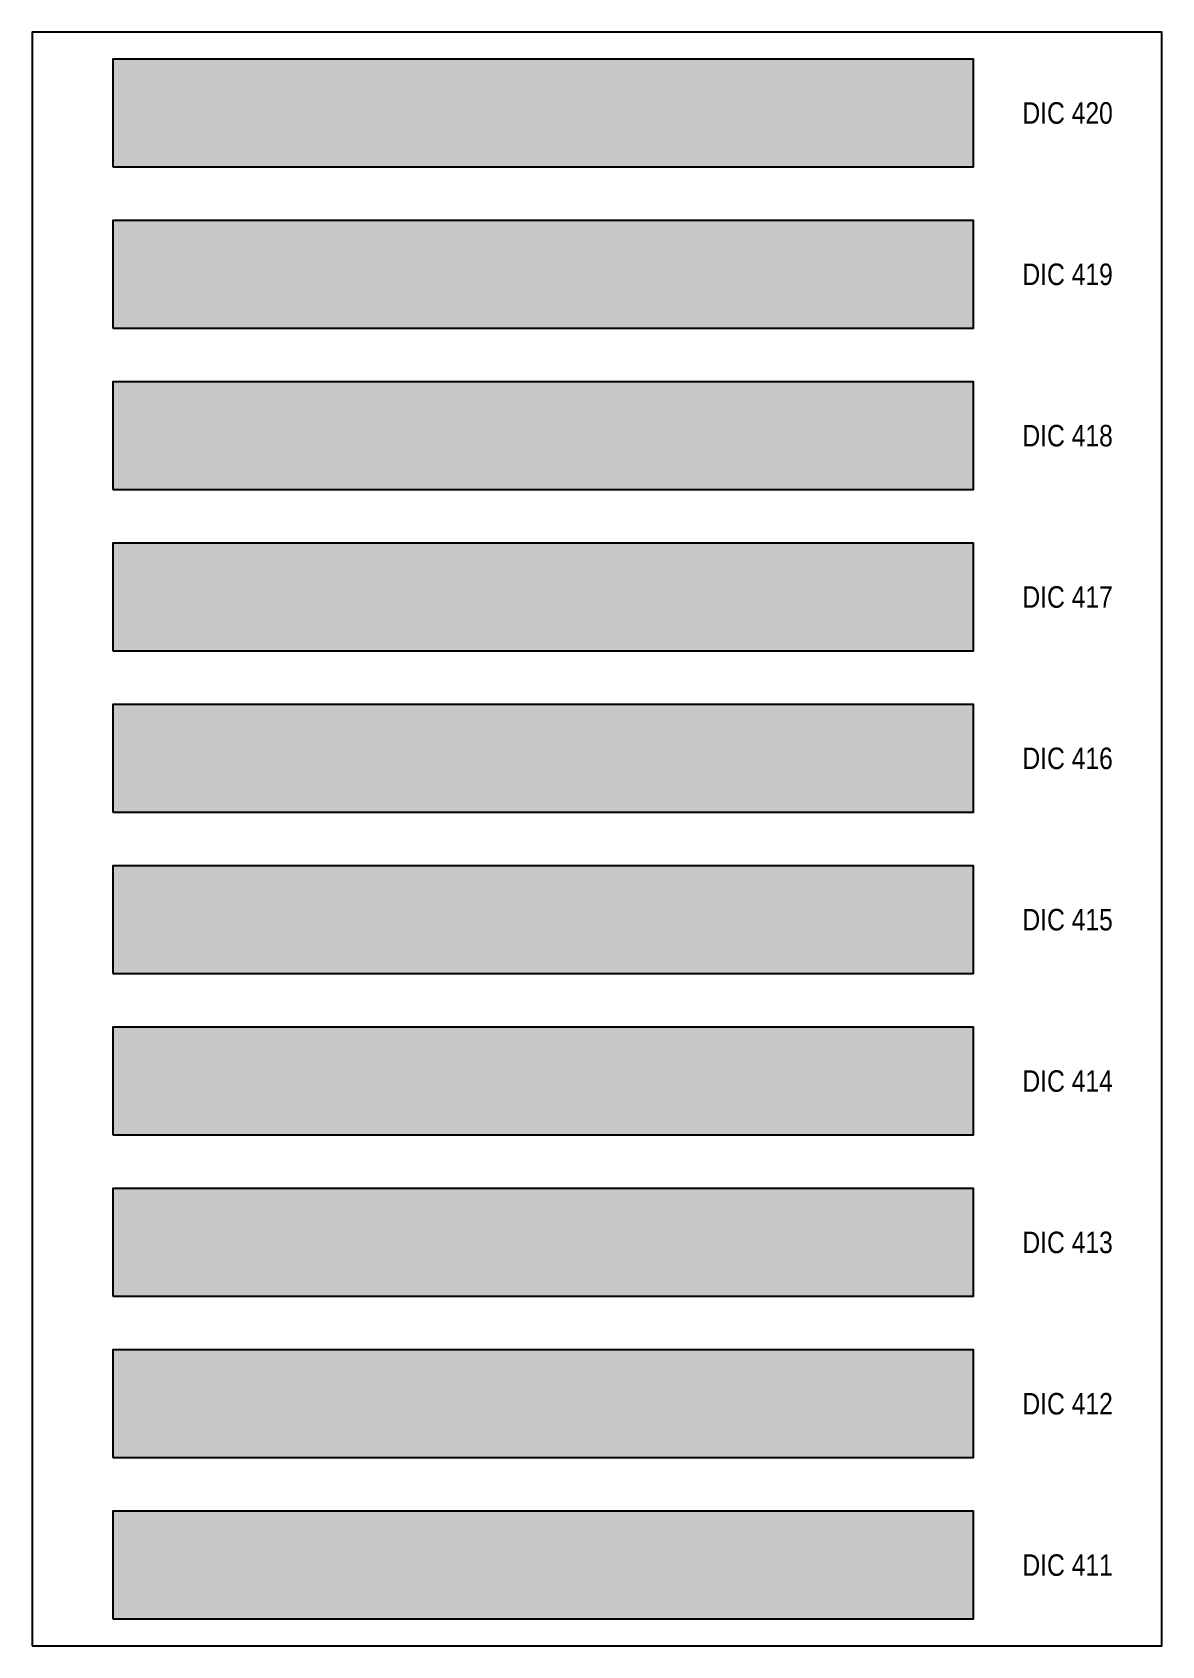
# Model space of a CAD drawing. Header units: millimetres. Extents: x -813692 to 807431, y 0 to 1813163.
# Drawn here: x 0 to 210, y 12300 to 12600 of the extents above; entities that cross this region are included whole.
import ezdxf
from ezdxf.enums import TextEntityAlignment as Align

# ---------------------------------------------------------------- set-up
doc = ezdxf.new("R2010")
doc.units = ezdxf.units.MM
doc.styles.get("Standard").update_dxf_attribs({"font": 'ARIALN.TTF'})

msp = doc.modelspace()

# ---------------------------------------------------------------- texts
at = {"layer": 'Defpoints', "color": 7, "ltscale": 100}
for s, p in [('DIC 420', (192.5, 12585)), ('DIC 419', (192.5, 12555)), ('DIC 418', (192.5, 12525)), ('DIC 417', (192.5, 12495)), ('DIC 416', (192.5, 12465)), ('DIC 415', (192.5, 12435)), ('DIC 414', (192.5, 12405)), ('DIC 413', (192.5, 12375)), ('DIC 412', (192.5, 12345)), ('DIC 411', (192.5, 12315))]:
    msp.add_text(s, height=4, dxfattribs=at).set_placement(p, align=Align.MIDDLE)

# ---------------------------------------------------------------- hatches: boundary and pattern name
at = {"layer": 'Defpoints', "ltscale": 100, "true_color": 0x5599a8}
msp.add_hatch(color=135, dxfattribs=at).paths.add_polyline_path([(15, 12575), (175, 12575), (175, 12595), (15, 12595)])
at = {"layer": 'Defpoints', "ltscale": 100, "true_color": 0x489ea6}
msp.add_hatch(color=135, dxfattribs=at).paths.add_polyline_path([(15, 12545), (175, 12545), (175, 12565), (15, 12565)])
at = {"layer": 'Defpoints', "ltscale": 100, "true_color": 0x5ea9ae}
msp.add_hatch(color=135, dxfattribs=at).paths.add_polyline_path([(15, 12515), (175, 12515), (175, 12535), (15, 12535)])
at = {"layer": 'Defpoints', "ltscale": 100, "true_color": 0x73aaaa}
msp.add_hatch(color=123, dxfattribs=at).paths.add_polyline_path([(15, 12485), (175, 12485), (175, 12505), (15, 12505)])
at = {"layer": 'Defpoints', "ltscale": 100, "true_color": 0x7abdb8}
msp.add_hatch(color=123, dxfattribs=at).paths.add_polyline_path([(15, 12455), (175, 12455), (175, 12475), (15, 12475)])
at = {"layer": 'Defpoints', "ltscale": 100, "true_color": 0x9acabc}
msp.add_hatch(color=253, dxfattribs=at).paths.add_polyline_path([(15, 12425), (175, 12425), (175, 12445), (15, 12445)])
at = {"layer": 'Defpoints', "ltscale": 100, "true_color": 0x478f94}
msp.add_hatch(color=135, dxfattribs=at).paths.add_polyline_path([(15, 12395), (175, 12395), (175, 12415), (15, 12415)])
at = {"layer": 'Defpoints', "ltscale": 100, "true_color": 0x509c9c}
msp.add_hatch(color=135, dxfattribs=at).paths.add_polyline_path([(15, 12365), (175, 12365), (175, 12385), (15, 12385)])
at = {"layer": 'Defpoints', "ltscale": 100, "true_color": 0x59aca6}
msp.add_hatch(color=135, dxfattribs=at).paths.add_polyline_path([(15, 12335), (175, 12335), (175, 12355), (15, 12355)])
at = {"layer": 'Defpoints', "ltscale": 100, "true_color": 0x004b69}
msp.add_hatch(color=156, dxfattribs=at).paths.add_polyline_path([(15, 12305), (175, 12305), (175, 12325), (15, 12325)])

# ---------------------------------------------------------------- linework, layer by layer
at = {"layer": 'Defpoints', "color": 7, "ltscale": 100}
msp.add_lwpolyline([(0, 12300), (210, 12300), (210, 12600), (0, 12600)], close=True, dxfattribs=at)
msp.add_lwpolyline([(0, 12300), (210, 12300), (210, 12600), (0, 12600)], close=True, dxfattribs=at)
at = {"layer": 'Defpoints', "color": 135, "ltscale": 100, "true_color": 0x5599a8}
msp.add_lwpolyline([(15, 12575), (175, 12575), (175, 12595), (15, 12595)], close=True, dxfattribs=at)
at = {"layer": 'Defpoints', "color": 135, "ltscale": 100, "true_color": 0x489ea6}
msp.add_lwpolyline([(15, 12545), (175, 12545), (175, 12565), (15, 12565)], close=True, dxfattribs=at)
at = {"layer": 'Defpoints', "color": 135, "ltscale": 100, "true_color": 0x5ea9ae}
msp.add_lwpolyline([(15, 12515), (175, 12515), (175, 12535), (15, 12535)], close=True, dxfattribs=at)
at = {"layer": 'Defpoints', "color": 123, "ltscale": 100, "true_color": 0x73aaaa}
msp.add_lwpolyline([(15, 12485), (175, 12485), (175, 12505), (15, 12505)], close=True, dxfattribs=at)
at = {"layer": 'Defpoints', "color": 123, "ltscale": 100, "true_color": 0x7abdb8}
msp.add_lwpolyline([(15, 12455), (175, 12455), (175, 12475), (15, 12475)], close=True, dxfattribs=at)
at = {"layer": 'Defpoints', "color": 253, "ltscale": 100, "true_color": 0x9acabc}
msp.add_lwpolyline([(15, 12425), (175, 12425), (175, 12445), (15, 12445)], close=True, dxfattribs=at)
at = {"layer": 'Defpoints', "color": 135, "ltscale": 100, "true_color": 0x478f94}
msp.add_lwpolyline([(15, 12395), (175, 12395), (175, 12415), (15, 12415)], close=True, dxfattribs=at)
at = {"layer": 'Defpoints', "color": 135, "ltscale": 100, "true_color": 0x509c9c}
msp.add_lwpolyline([(15, 12365), (175, 12365), (175, 12385), (15, 12385)], close=True, dxfattribs=at)
at = {"layer": 'Defpoints', "color": 135, "ltscale": 100, "true_color": 0x59aca6}
msp.add_lwpolyline([(15, 12335), (175, 12335), (175, 12355), (15, 12355)], close=True, dxfattribs=at)
at = {"layer": 'Defpoints', "color": 156, "ltscale": 100, "true_color": 0x004b69}
msp.add_lwpolyline([(15, 12305), (175, 12305), (175, 12325), (15, 12325)], close=True, dxfattribs=at)

msp.set_redraw_order([(e.dxf.handle, doc.entitydb.next_handle()) for e in msp.query("TEXT MTEXT ATTDEF DIMENSION ARC_DIMENSION")])  # texts and dimensions are drawn at this point

doc.saveas('drawing.dxf')
